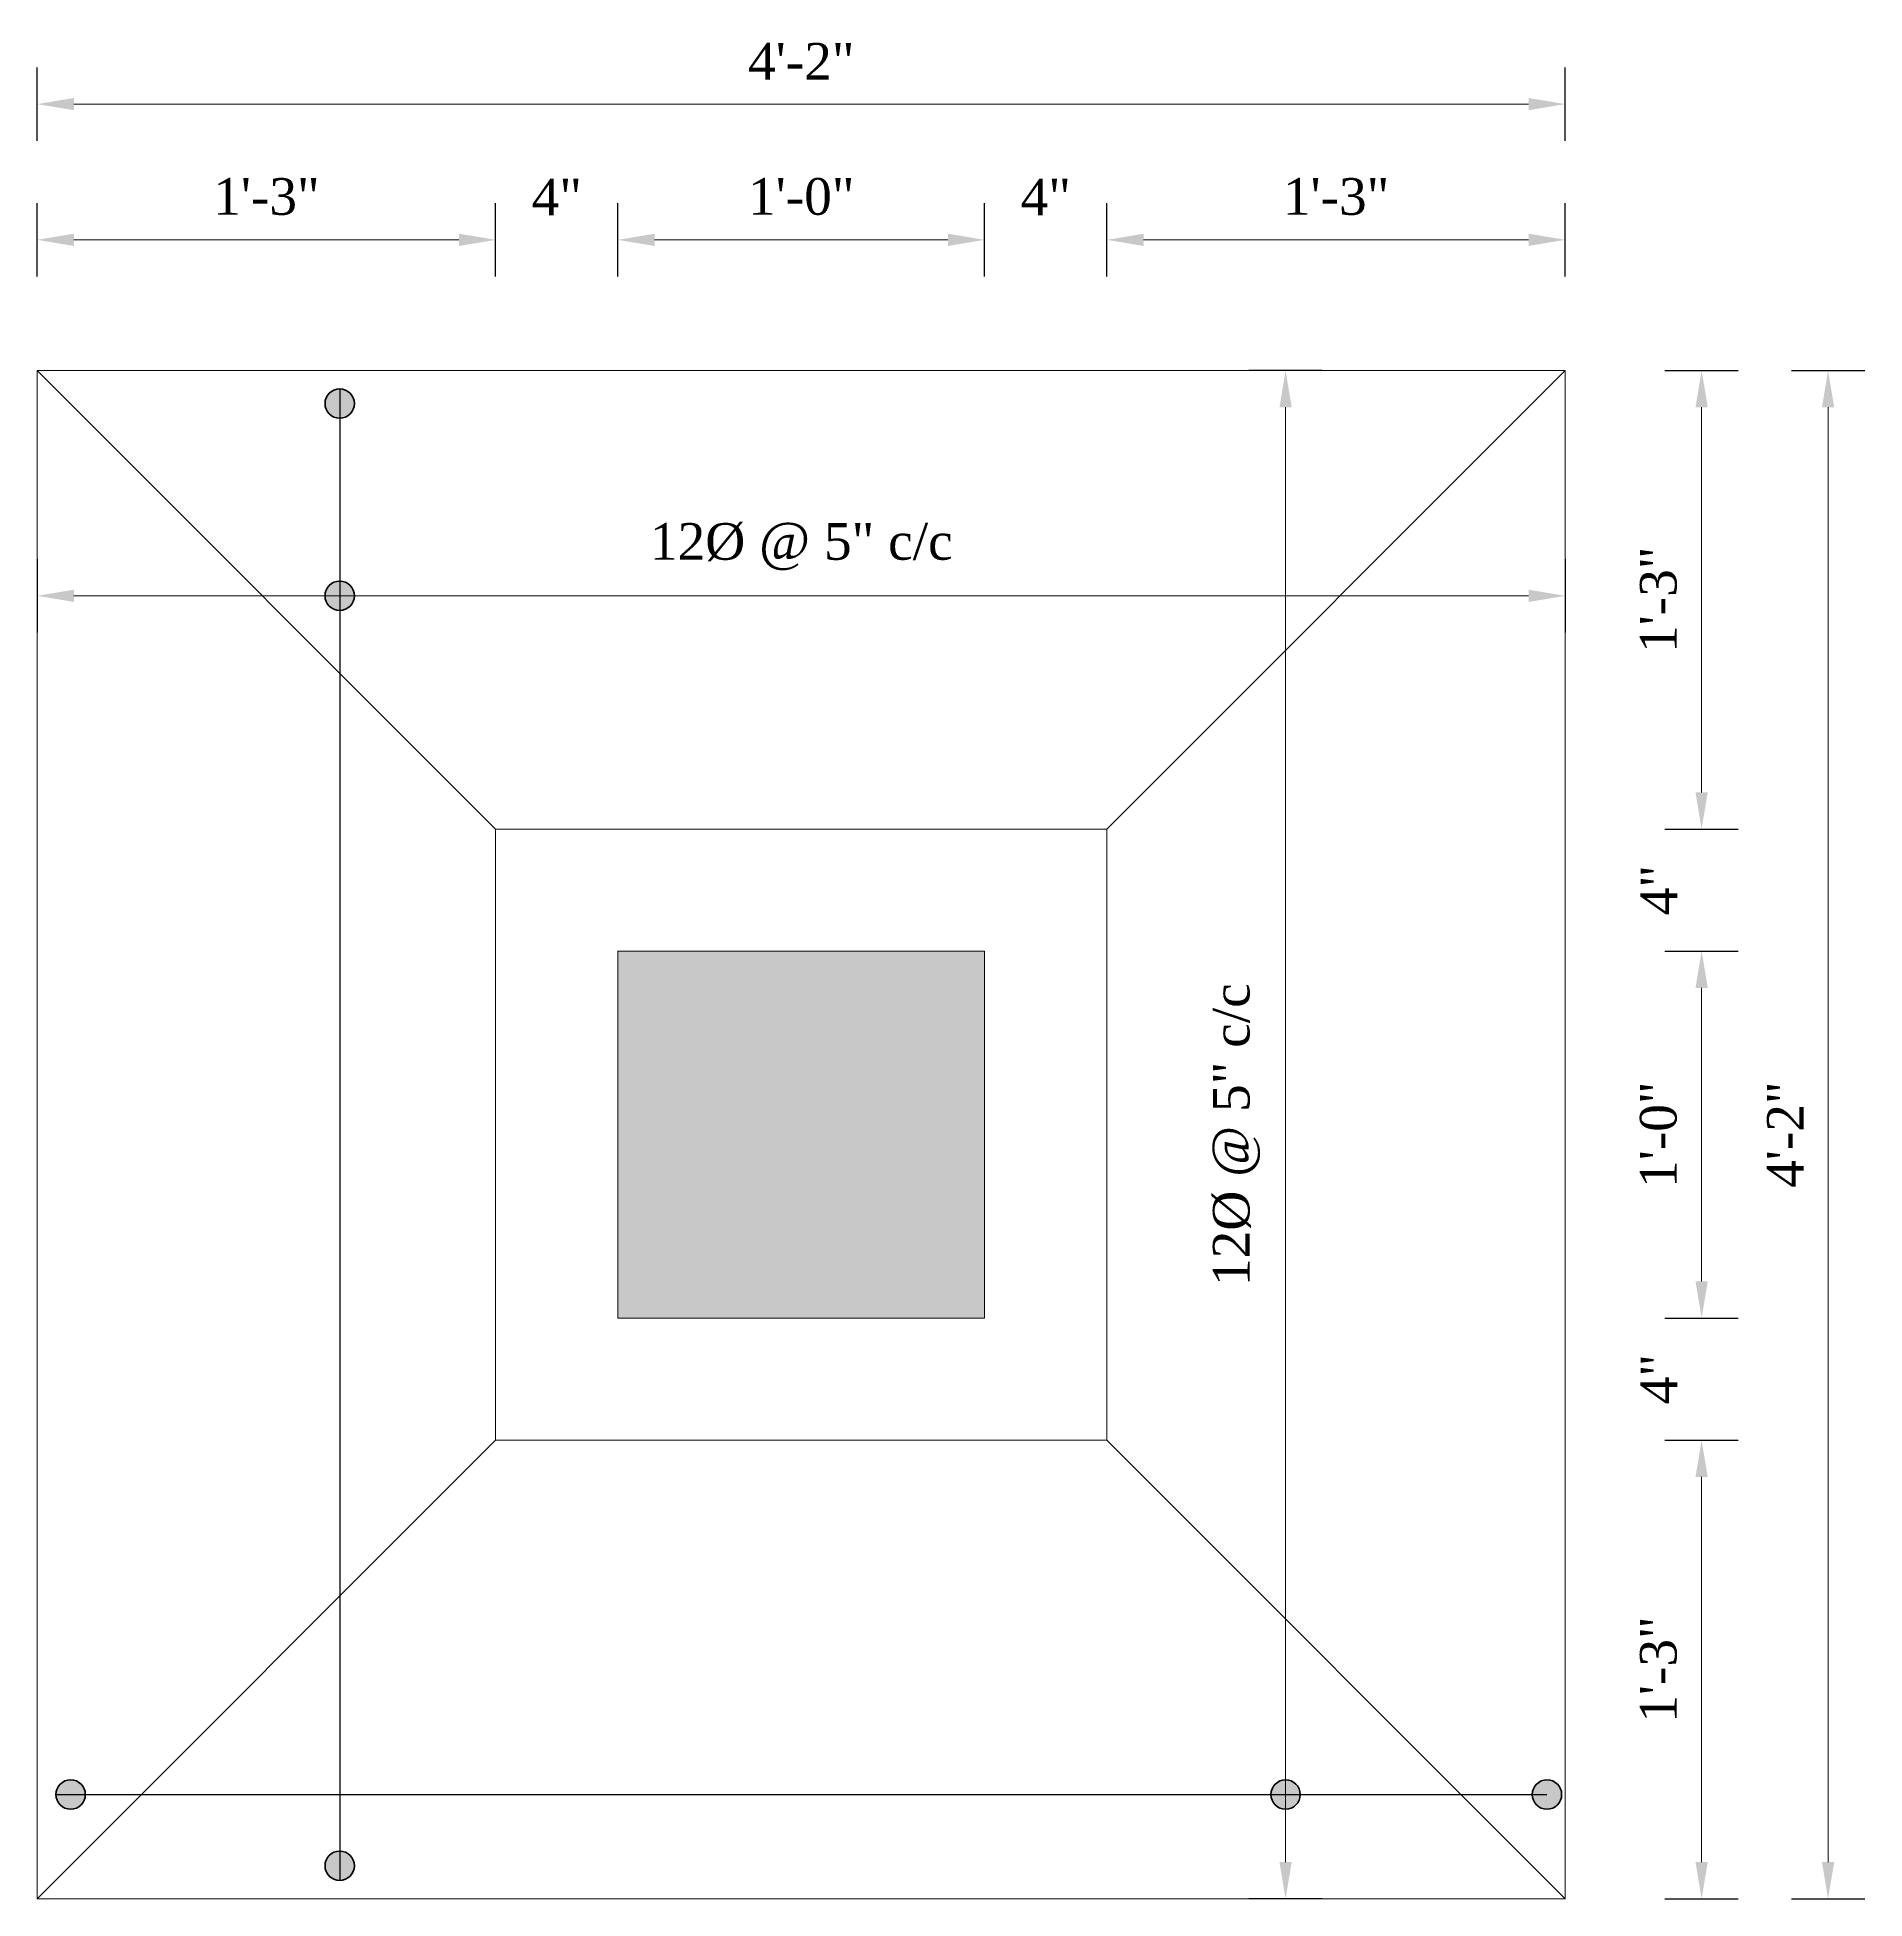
# Model space of a CAD drawing. Header units: feet. Extents: x 28652 to 66086, y -6769 to -640.
# Drawn here: x 53562.3 to 53622.1, y -1035.7 to -974.8 of the extents above; entities that cross this region are included whole.
import ezdxf

# ---------------------------------------------------------------- set-up
doc = ezdxf.new("R2010")
doc.units = ezdxf.units.FT
doc.header["$LTSCALE"] = 50
doc.header["$MEASUREMENT"] = 0
doc.header["$PDMODE"] = 34
for name, color, linetype, lineweight in [('IES_WR_Dimension', 7, 'Continuous', 15), ('IES_WR_Hatch ANSI31', 8, 'Continuous', 15), ('IES_WR_Rebar Concrete Line', 2, 'Continuous', 15), ('IES_WR_Rebar-Main', 1, 'Continuous', 30), ('Reinforcement', 1, 'Continuous', 40)]:
    doc.layers.add(name, color=color, linetype=linetype, lineweight=lineweight)
doc.styles.add('arial', font='times.ttf')
doc.dimstyles.new('SECS', dxfattribs={"dimtxt": 0.06, "dimasz": 0.06, "dimexe": 0.06, "dimexo": 0, "dimgap": 0.04, "dimtad": 1, "dimdec": 0, "dimzin": 3, "dimdsep": 46, "dimlunit": 4, "dimtxsty": 'arial', "dimcen": 1.25, "dimclrd": 256, "dimclrt": 3, "dimadec": 0, "dimazin": 0, "dimtfac": 1, "dimtdec": 0, "dimtix": 1, "dimtofl": 0, "dimtmove": 2, "dimatfit": 1, "dimfxl": 0.06, "dimfxlon": 1, "dimtolj": 1, "dimtzin": 0, "dimlwd": -1, "dimarcsym": 0})

# ---------------------------------------------------------------- blocks, each defined once
blk = doc.blocks.new('REBAR CUT')
at = {"layer": 'Reinforcement'}
blk.add_circle((0, 0), 0.024, dxfattribs=at)
blk = doc.blocks.new('bar towaeds viewer')
at = {"layer": 'Reinforcement'}
h = blk.add_hatch(color=256, dxfattribs=at)
h.dxf.hatch_style = 1
h.paths.add_polyline_path([(0.024, 0, 0.414214), (0, 0.024), (0, -0.024, 0.414214)])
h.paths.add_polyline_path([(0, 0.024, 0.414214), (-0.024, 0, 0.414214), (0, -0.024)])
blk.add_circle((0, 0), 0.024, dxfattribs=at)
blk = doc.blocks.new('*D1191')
at = {"layer": 'Defpoints', "color": 0}
for p in [(53577.298, -981.469), (53562.298, -985.745), (53577.298, -1000.745)]:
    blk.add_point(p, dxfattribs=at)
at = {"layer": 'IES_WR_Dimension', "color": 0, "lineweight": -2}
for p, q in [((53562.298, -982.669), (53562.298, -980.269)), ((53577.298, -982.669), (53577.298, -980.269))]:
    blk.add_line(p, q, dxfattribs=at)
at = {"layer": 'IES_WR_Dimension'}
blk.add_line((53563.498, -981.469), (53576.098, -981.469), dxfattribs=at)
for points in [[(53563.498, -981.269), (53563.498, -981.669), (53562.298, -981.469)], [(53576.098, -981.269), (53576.098, -981.669), (53577.298, -981.469)]]:
    blk.add_solid(points, dxfattribs=at)
at = {"layer": 'IES_WR_Dimension', "color": 3, "insert": (53569.798, -980.058), "char_height": 1.2, "attachment_point": 5, "style": 'arial'}
blk.add_mtext('\\A1;1\'-3"', dxfattribs=at)
blk = doc.blocks.new('*D1193')
at = {"layer": 'Defpoints', "color": 0}
for p in [(53581.298, -981.469), (53577.298, -1000.745), (53581.298, -1004.745)]:
    blk.add_point(p, dxfattribs=at)
at = {"layer": 'IES_WR_Dimension', "color": 0, "lineweight": -2}
for p, q in [((53577.298, -982.669), (53577.298, -980.269)), ((53581.298, -982.669), (53581.298, -980.269))]:
    blk.add_line(p, q, dxfattribs=at)
at = {"layer": 'IES_WR_Dimension'}
for p, q in [((53576.098, -981.469), (53574.898, -981.469)), ((53582.498, -981.469), (53583.698, -981.469))]:
    blk.add_line(p, q, dxfattribs=at)
for points in [[(53576.098, -981.269), (53576.098, -981.669), (53577.298, -981.469)], [(53582.498, -981.269), (53582.498, -981.669), (53581.298, -981.469)]]:
    blk.add_solid(points, dxfattribs=at)
at = {"layer": 'IES_WR_Dimension', "color": 3, "insert": (53579.298, -980.069), "char_height": 1.2, "attachment_point": 5, "style": 'arial'}
blk.add_mtext('\\A1;4"', dxfattribs=at)
blk = doc.blocks.new('*D1195')
at = {"layer": 'Defpoints', "color": 0}
for p in [(53593.298, -981.469), (53581.298, -1004.745), (53593.298, -1004.745)]:
    blk.add_point(p, dxfattribs=at)
at = {"layer": 'IES_WR_Dimension', "color": 0, "lineweight": -2}
for p, q in [((53581.298, -982.669), (53581.298, -980.269)), ((53593.298, -982.669), (53593.298, -980.269))]:
    blk.add_line(p, q, dxfattribs=at)
at = {"layer": 'IES_WR_Dimension'}
blk.add_line((53582.498, -981.469), (53592.098, -981.469), dxfattribs=at)
for points in [[(53582.498, -981.269), (53582.498, -981.669), (53581.298, -981.469)], [(53592.098, -981.269), (53592.098, -981.669), (53593.298, -981.469)]]:
    blk.add_solid(points, dxfattribs=at)
at = {"layer": 'IES_WR_Dimension', "color": 3, "insert": (53587.298, -980.058), "char_height": 1.2, "attachment_point": 5, "style": 'arial'}
blk.add_mtext('\\A1;1\'-0"', dxfattribs=at)
blk = doc.blocks.new('*D1197')
at = {"layer": 'Defpoints', "color": 0}
for p in [(53597.298, -981.469), (53597.298, -1000.745), (53593.298, -1004.745)]:
    blk.add_point(p, dxfattribs=at)
at = {"layer": 'IES_WR_Dimension', "color": 0, "lineweight": -2}
for p, q in [((53593.298, -982.669), (53593.298, -980.269)), ((53597.298, -982.669), (53597.298, -980.269))]:
    blk.add_line(p, q, dxfattribs=at)
at = {"layer": 'IES_WR_Dimension'}
for p, q in [((53592.098, -981.469), (53590.898, -981.469)), ((53598.498, -981.469), (53599.698, -981.469))]:
    blk.add_line(p, q, dxfattribs=at)
for points in [[(53592.098, -981.269), (53592.098, -981.669), (53593.298, -981.469)], [(53598.498, -981.269), (53598.498, -981.669), (53597.298, -981.469)]]:
    blk.add_solid(points, dxfattribs=at)
at = {"layer": 'IES_WR_Dimension', "color": 3, "insert": (53595.298, -980.069), "char_height": 1.2, "attachment_point": 5, "style": 'arial'}
blk.add_mtext('\\A1;4"', dxfattribs=at)
blk = doc.blocks.new('*D1199')
at = {"layer": 'Defpoints', "color": 0}
for p in [(53612.298, -981.469), (53612.298, -985.745), (53597.298, -1000.745)]:
    blk.add_point(p, dxfattribs=at)
at = {"layer": 'IES_WR_Dimension', "color": 0, "lineweight": -2}
for p, q in [((53597.298, -982.669), (53597.298, -980.269)), ((53612.298, -982.669), (53612.298, -980.269))]:
    blk.add_line(p, q, dxfattribs=at)
at = {"layer": 'IES_WR_Dimension'}
blk.add_line((53598.498, -981.469), (53611.098, -981.469), dxfattribs=at)
for points in [[(53598.498, -981.269), (53598.498, -981.669), (53597.298, -981.469)], [(53611.098, -981.269), (53611.098, -981.669), (53612.298, -981.469)]]:
    blk.add_solid(points, dxfattribs=at)
at = {"layer": 'IES_WR_Dimension', "color": 3, "insert": (53604.798, -980.058), "char_height": 1.2, "attachment_point": 5, "style": 'arial'}
blk.add_mtext('\\A1;1\'-3"', dxfattribs=at)
blk = doc.blocks.new('*D1201')
at = {"layer": 'Defpoints', "color": 0}
for p in [(53612.298, -977.027), (53562.298, -985.745), (53612.298, -985.745)]:
    blk.add_point(p, dxfattribs=at)
at = {"layer": 'IES_WR_Dimension', "color": 0, "lineweight": -2}
for p, q in [((53562.298, -978.227), (53562.298, -975.827)), ((53612.298, -978.227), (53612.298, -975.827))]:
    blk.add_line(p, q, dxfattribs=at)
at = {"layer": 'IES_WR_Dimension'}
blk.add_line((53563.498, -977.027), (53611.098, -977.027), dxfattribs=at)
for points in [[(53563.498, -976.827), (53563.498, -977.227), (53562.298, -977.027)], [(53611.098, -976.827), (53611.098, -977.227), (53612.298, -977.027)]]:
    blk.add_solid(points, dxfattribs=at)
at = {"layer": 'IES_WR_Dimension', "color": 3, "insert": (53587.298, -975.627), "char_height": 1.2, "attachment_point": 5, "style": 'arial'}
blk.add_mtext('\\A1;4\'-2"', dxfattribs=at)
blk = doc.blocks.new('*D1203')
at = {"layer": 'Defpoints', "color": 0}
for p in [(53597.298, -1020.745), (53616.758, -1020.745), (53612.298, -1035.745)]:
    blk.add_point(p, dxfattribs=at)
at = {"layer": 'IES_WR_Dimension', "color": 0, "lineweight": -2}
for p, q in [((53615.558, -1020.745), (53617.958, -1020.745)), ((53615.558, -1035.745), (53617.958, -1035.745))]:
    blk.add_line(p, q, dxfattribs=at)
at = {"layer": 'IES_WR_Dimension'}
blk.add_line((53616.758, -1034.545), (53616.758, -1021.945), dxfattribs=at)
for points in [[(53616.558, -1021.945), (53616.958, -1021.945), (53616.758, -1020.745)], [(53616.558, -1034.545), (53616.958, -1034.545), (53616.758, -1035.745)]]:
    blk.add_solid(points, dxfattribs=at)
at = {"layer": 'IES_WR_Dimension', "color": 3, "insert": (53615.347, -1028.245), "char_height": 1.2, "attachment_point": 5, "rotation": 90, "style": 'arial'}
blk.add_mtext('\\A1;1\'-3"', dxfattribs=at)
blk = doc.blocks.new('*D1205')
at = {"layer": 'Defpoints', "color": 0}
for p in [(53593.298, -1016.745), (53616.758, -1016.745), (53597.298, -1020.745)]:
    blk.add_point(p, dxfattribs=at)
at = {"layer": 'IES_WR_Dimension'}
for p, q in [((53616.758, -1015.545), (53616.758, -1014.345)), ((53616.758, -1021.945), (53616.758, -1023.145))]:
    blk.add_line(p, q, dxfattribs=at)
at = {"layer": 'IES_WR_Dimension', "color": 0, "lineweight": -2}
for p, q in [((53615.558, -1016.745), (53617.958, -1016.745)), ((53615.558, -1020.745), (53617.958, -1020.745))]:
    blk.add_line(p, q, dxfattribs=at)
at = {"layer": 'IES_WR_Dimension'}
for points in [[(53616.558, -1015.545), (53616.958, -1015.545), (53616.758, -1016.745)], [(53616.558, -1021.945), (53616.958, -1021.945), (53616.758, -1020.745)]]:
    blk.add_solid(points, dxfattribs=at)
at = {"layer": 'IES_WR_Dimension', "color": 3, "insert": (53615.358, -1018.745), "char_height": 1.2, "attachment_point": 5, "rotation": 90, "style": 'arial'}
blk.add_mtext('\\A1;4"', dxfattribs=at)
blk = doc.blocks.new('*D1207')
at = {"layer": 'Defpoints', "color": 0}
for p in [(53593.298, -1004.745), (53616.758, -1004.745), (53593.298, -1016.745)]:
    blk.add_point(p, dxfattribs=at)
at = {"layer": 'IES_WR_Dimension', "color": 0, "lineweight": -2}
for p, q in [((53615.558, -1004.745), (53617.958, -1004.745)), ((53615.558, -1016.745), (53617.958, -1016.745))]:
    blk.add_line(p, q, dxfattribs=at)
at = {"layer": 'IES_WR_Dimension'}
blk.add_line((53616.758, -1015.545), (53616.758, -1005.945), dxfattribs=at)
for points in [[(53616.558, -1005.945), (53616.958, -1005.945), (53616.758, -1004.745)], [(53616.558, -1015.545), (53616.958, -1015.545), (53616.758, -1016.745)]]:
    blk.add_solid(points, dxfattribs=at)
at = {"layer": 'IES_WR_Dimension', "color": 3, "insert": (53615.347, -1010.745), "char_height": 1.2, "attachment_point": 5, "rotation": 90, "style": 'arial'}
blk.add_mtext('\\A1;1\'-0"', dxfattribs=at)
blk = doc.blocks.new('*D1209')
at = {"layer": 'Defpoints', "color": 0}
for p in [(53597.298, -1000.745), (53616.758, -1000.745), (53593.298, -1004.745)]:
    blk.add_point(p, dxfattribs=at)
at = {"layer": 'IES_WR_Dimension'}
for p, q in [((53616.758, -999.545), (53616.758, -998.345)), ((53616.758, -1005.945), (53616.758, -1007.145))]:
    blk.add_line(p, q, dxfattribs=at)
at = {"layer": 'IES_WR_Dimension', "color": 0, "lineweight": -2}
for p, q in [((53615.558, -1000.745), (53617.958, -1000.745)), ((53615.558, -1004.745), (53617.958, -1004.745))]:
    blk.add_line(p, q, dxfattribs=at)
at = {"layer": 'IES_WR_Dimension'}
for points in [[(53616.558, -999.545), (53616.958, -999.545), (53616.758, -1000.745)], [(53616.558, -1005.945), (53616.958, -1005.945), (53616.758, -1004.745)]]:
    blk.add_solid(points, dxfattribs=at)
at = {"layer": 'IES_WR_Dimension', "color": 3, "insert": (53615.358, -1002.745), "char_height": 1.2, "attachment_point": 5, "rotation": 90, "style": 'arial'}
blk.add_mtext('\\A1;4"', dxfattribs=at)
blk = doc.blocks.new('*D1211')
at = {"layer": 'Defpoints', "color": 0}
for p in [(53612.298, -985.745), (53616.758, -985.745), (53597.298, -1000.745)]:
    blk.add_point(p, dxfattribs=at)
at = {"layer": 'IES_WR_Dimension', "color": 0, "lineweight": -2}
for p, q in [((53615.558, -985.745), (53617.958, -985.745)), ((53615.558, -1000.745), (53617.958, -1000.745))]:
    blk.add_line(p, q, dxfattribs=at)
at = {"layer": 'IES_WR_Dimension'}
blk.add_line((53616.758, -999.545), (53616.758, -986.945), dxfattribs=at)
for points in [[(53616.558, -986.945), (53616.958, -986.945), (53616.758, -985.745)], [(53616.558, -999.545), (53616.958, -999.545), (53616.758, -1000.745)]]:
    blk.add_solid(points, dxfattribs=at)
at = {"layer": 'IES_WR_Dimension', "color": 3, "insert": (53615.347, -993.245), "char_height": 1.2, "attachment_point": 5, "rotation": 90, "style": 'arial'}
blk.add_mtext('\\A1;1\'-3"', dxfattribs=at)
blk = doc.blocks.new('*D1213')
at = {"layer": 'Defpoints', "color": 0}
for p in [(53562.298, -985.745), (53612.298, -985.745), (53612.298, -993.115)]:
    blk.add_point(p, dxfattribs=at)
at = {"layer": 'IES_WR_Dimension', "color": 0, "lineweight": -2}
for p, q in [((53562.298, -991.915), (53562.298, -994.315)), ((53612.298, -991.915), (53612.298, -994.315))]:
    blk.add_line(p, q, dxfattribs=at)
at = {"layer": 'IES_WR_Dimension'}
blk.add_line((53563.498, -993.115), (53611.098, -993.115), dxfattribs=at)
for points in [[(53563.498, -992.915), (53563.498, -993.315), (53562.298, -993.115)], [(53611.098, -992.915), (53611.098, -993.315), (53612.298, -993.115)]]:
    blk.add_solid(points, dxfattribs=at)
at = {"layer": 'IES_WR_Dimension', "color": 3, "insert": (53587.298, -991.509), "char_height": 1.2, "attachment_point": 5, "style": 'arial'}
blk.add_mtext('\\A1;12%%C @ 5" c/c', dxfattribs=at)
blk = doc.blocks.new('*D1215')
at = {"layer": 'Defpoints', "color": 0}
for p in [(53603.145, -985.745), (53612.298, -985.745), (53612.298, -1035.745)]:
    blk.add_point(p, dxfattribs=at)
at = {"layer": 'IES_WR_Dimension', "color": 0, "lineweight": -2}
for p, q in [((53604.345, -985.745), (53601.945, -985.745)), ((53604.345, -1035.745), (53601.945, -1035.745))]:
    blk.add_line(p, q, dxfattribs=at)
at = {"layer": 'IES_WR_Dimension'}
blk.add_line((53603.145, -1034.545), (53603.145, -986.945), dxfattribs=at)
for points in [[(53602.945, -986.945), (53603.345, -986.945), (53603.145, -985.745)], [(53602.945, -1034.545), (53603.345, -1034.545), (53603.145, -1035.745)]]:
    blk.add_solid(points, dxfattribs=at)
at = {"layer": 'IES_WR_Dimension', "color": 3, "insert": (53601.539, -1010.745), "char_height": 1.2, "attachment_point": 5, "rotation": 90, "style": 'arial'}
blk.add_mtext('\\A1;12%%C @ 5" c/c', dxfattribs=at)
blk = doc.blocks.new('*D1217')
at = {"layer": 'Defpoints', "color": 0}
for p in [(53612.298, -985.745), (53620.896, -985.745), (53612.298, -1035.745)]:
    blk.add_point(p, dxfattribs=at)
at = {"layer": 'IES_WR_Dimension', "color": 0, "lineweight": -2}
for p, q in [((53619.696, -985.745), (53622.096, -985.745)), ((53619.696, -1035.745), (53622.096, -1035.745))]:
    blk.add_line(p, q, dxfattribs=at)
at = {"layer": 'IES_WR_Dimension'}
blk.add_line((53620.896, -1034.545), (53620.896, -986.945), dxfattribs=at)
for points in [[(53620.696, -986.945), (53621.096, -986.945), (53620.896, -985.745)], [(53620.696, -1034.545), (53621.096, -1034.545), (53620.896, -1035.745)]]:
    blk.add_solid(points, dxfattribs=at)
at = {"layer": 'IES_WR_Dimension', "color": 3, "insert": (53619.496, -1010.745), "char_height": 1.2, "attachment_point": 5, "rotation": 90, "style": 'arial'}
blk.add_mtext('\\A1;4\'-2"', dxfattribs=at)

msp = doc.modelspace()

# ---------------------------------------------------------------- hatches: boundary and pattern name
at = {"layer": 'IES_WR_Hatch ANSI31'}
h = msp.add_hatch(color=256, dxfattribs=at)
h.dxf.hatch_style = 1
h.paths.add_polyline_path([(53581.298, -1004.745), (53581.298, -1016.745), (53593.298, -1016.745), (53593.298, -1004.745)])

# ---------------------------------------------------------------- linework, layer by layer
at = {"layer": 'IES_WR_Rebar Concrete Line'}
for points in [[(53562.298, -985.745), (53612.298, -985.745), (53612.298, -1035.745), (53562.298, -1035.745)], [(53577.298, -1000.745), (53597.298, -1000.745), (53597.298, -1020.745), (53577.298, -1020.745)], [(53581.298, -1004.745), (53593.298, -1004.745), (53593.298, -1016.745), (53581.298, -1016.745)]]:
    msp.add_lwpolyline(points, close=True, dxfattribs=at)
for points in [[(53577.298, -1000.745), (53562.298, -985.745)], [(53597.298, -1000.745), (53612.298, -985.745)], [(53577.298, -1020.745), (53562.298, -1035.745)], [(53597.298, -1020.745), (53612.298, -1035.745)]]:
    msp.add_lwpolyline(points, dxfattribs=at)
at = {"layer": 'IES_WR_Rebar-Main'}
for points in [[(53572.195, -986.345), (53572.195, -1035.145)], [(53562.898, -1032.334), (53611.698, -1032.334)]]:
    msp.add_lwpolyline(points, dxfattribs=at)

# ---------------------------------------------------------------- block references
at = {"xscale": 20, "yscale": 20, "zscale": 20}
for name, p in [('bar towaeds viewer', (53572.195, -986.825)), ('bar towaeds viewer', (53572.195, -993.115)), ('REBAR CUT', (53563.391, -1032.334)), ('bar towaeds viewer', (53563.391, -1032.334)), ('bar towaeds viewer', (53603.145, -1032.334)), ('bar towaeds viewer', (53611.698, -1032.334)), ('REBAR CUT', (53572.195, -1034.665)), ('bar towaeds viewer', (53572.195, -1034.665))]:
    msp.add_blockref(name, p, dxfattribs=at)

# ---------------------------------------------------------------- dimensions: what is measured, and where the dimension line sits
at = {"layer": 'IES_WR_Dimension'}
for base, p1, p2, picture, middle in [((53612.298, -977.027), (53562.298, -985.745), (53612.298, -985.745), '*D1201', (53587.298, -975.627)), ((53577.298, -981.469), (53562.298, -985.745), (53577.298, -1000.745), '*D1191', (53569.798, -980.058)), ((53581.298, -981.469), (53577.298, -1000.745), (53581.298, -1004.745), '*D1193', (53579.298, -980.069)), ((53593.298, -981.469), (53581.298, -1004.745), (53593.298, -1004.745), '*D1195', (53587.298, -980.058)), ((53597.298, -981.469), (53593.298, -1004.745), (53597.298, -1000.745), '*D1197', (53595.298, -980.069)), ((53612.298, -981.469), (53597.298, -1000.745), (53612.298, -985.745), '*D1199', (53604.798, -980.058))]:
    dim = msp.add_linear_dim(base=base, p1=p1, p2=p2, dimstyle='SECS', override={"dimscale": 0, "dimtix": 1, "dimtofl": 0, "dimtmove": 2, "dimatfit": 1}, dxfattribs=at)
    dim.commit()
    dim.dimension.update_dxf_attribs({"geometry": picture, "text_midpoint": middle})
dim = msp.add_linear_dim(base=(53612.298, -993.115), p1=(53562.298, -985.745), p2=(53612.298, -985.745), text='12%%C @ 5" c/c', dimstyle='SECS', override={"dimscale": 0, "dimtix": 1, "dimtofl": 0, "dimtmove": 2, "dimatfit": 1}, dxfattribs=at)
dim.commit()
dim.dimension.update_dxf_attribs({"geometry": '*D1213', "text_midpoint": (53587.298, -991.509)})
for base, p1, p2, picture, middle in [((53616.758, -985.745), (53597.298, -1000.745), (53612.298, -985.745), '*D1211', (53615.347, -993.245)), ((53620.896, -985.745), (53612.298, -1035.745), (53612.298, -985.745), '*D1217', (53619.496, -1010.745)), ((53616.758, -1000.745), (53593.298, -1004.745), (53597.298, -1000.745), '*D1209', (53615.358, -1002.745)), ((53616.758, -1004.745), (53593.298, -1016.745), (53593.298, -1004.745), '*D1207', (53615.347, -1010.745)), ((53616.758, -1016.745), (53597.298, -1020.745), (53593.298, -1016.745), '*D1205', (53615.358, -1018.745)), ((53616.758, -1020.745), (53612.298, -1035.745), (53597.298, -1020.745), '*D1203', (53615.347, -1028.245))]:
    dim = msp.add_linear_dim(base=base, p1=p1, p2=p2, angle=90, dimstyle='SECS', override={"dimscale": 0, "dimtix": 1, "dimtofl": 0, "dimtmove": 2, "dimatfit": 1}, dxfattribs=at)
    dim.commit()
    dim.dimension.update_dxf_attribs({"geometry": picture, "text_midpoint": middle})
dim = msp.add_linear_dim(base=(53603.145, -985.745), p1=(53612.298, -1035.745), p2=(53612.298, -985.745), angle=90, text='12%%C @ 5" c/c', dimstyle='SECS', override={"dimscale": 0, "dimtix": 1, "dimtofl": 0, "dimtmove": 2, "dimatfit": 1}, dxfattribs=at)
dim.commit()
dim.dimension.update_dxf_attribs({"geometry": '*D1215', "text_midpoint": (53601.539, -1010.745)})

doc.saveas('drawing.dxf')
